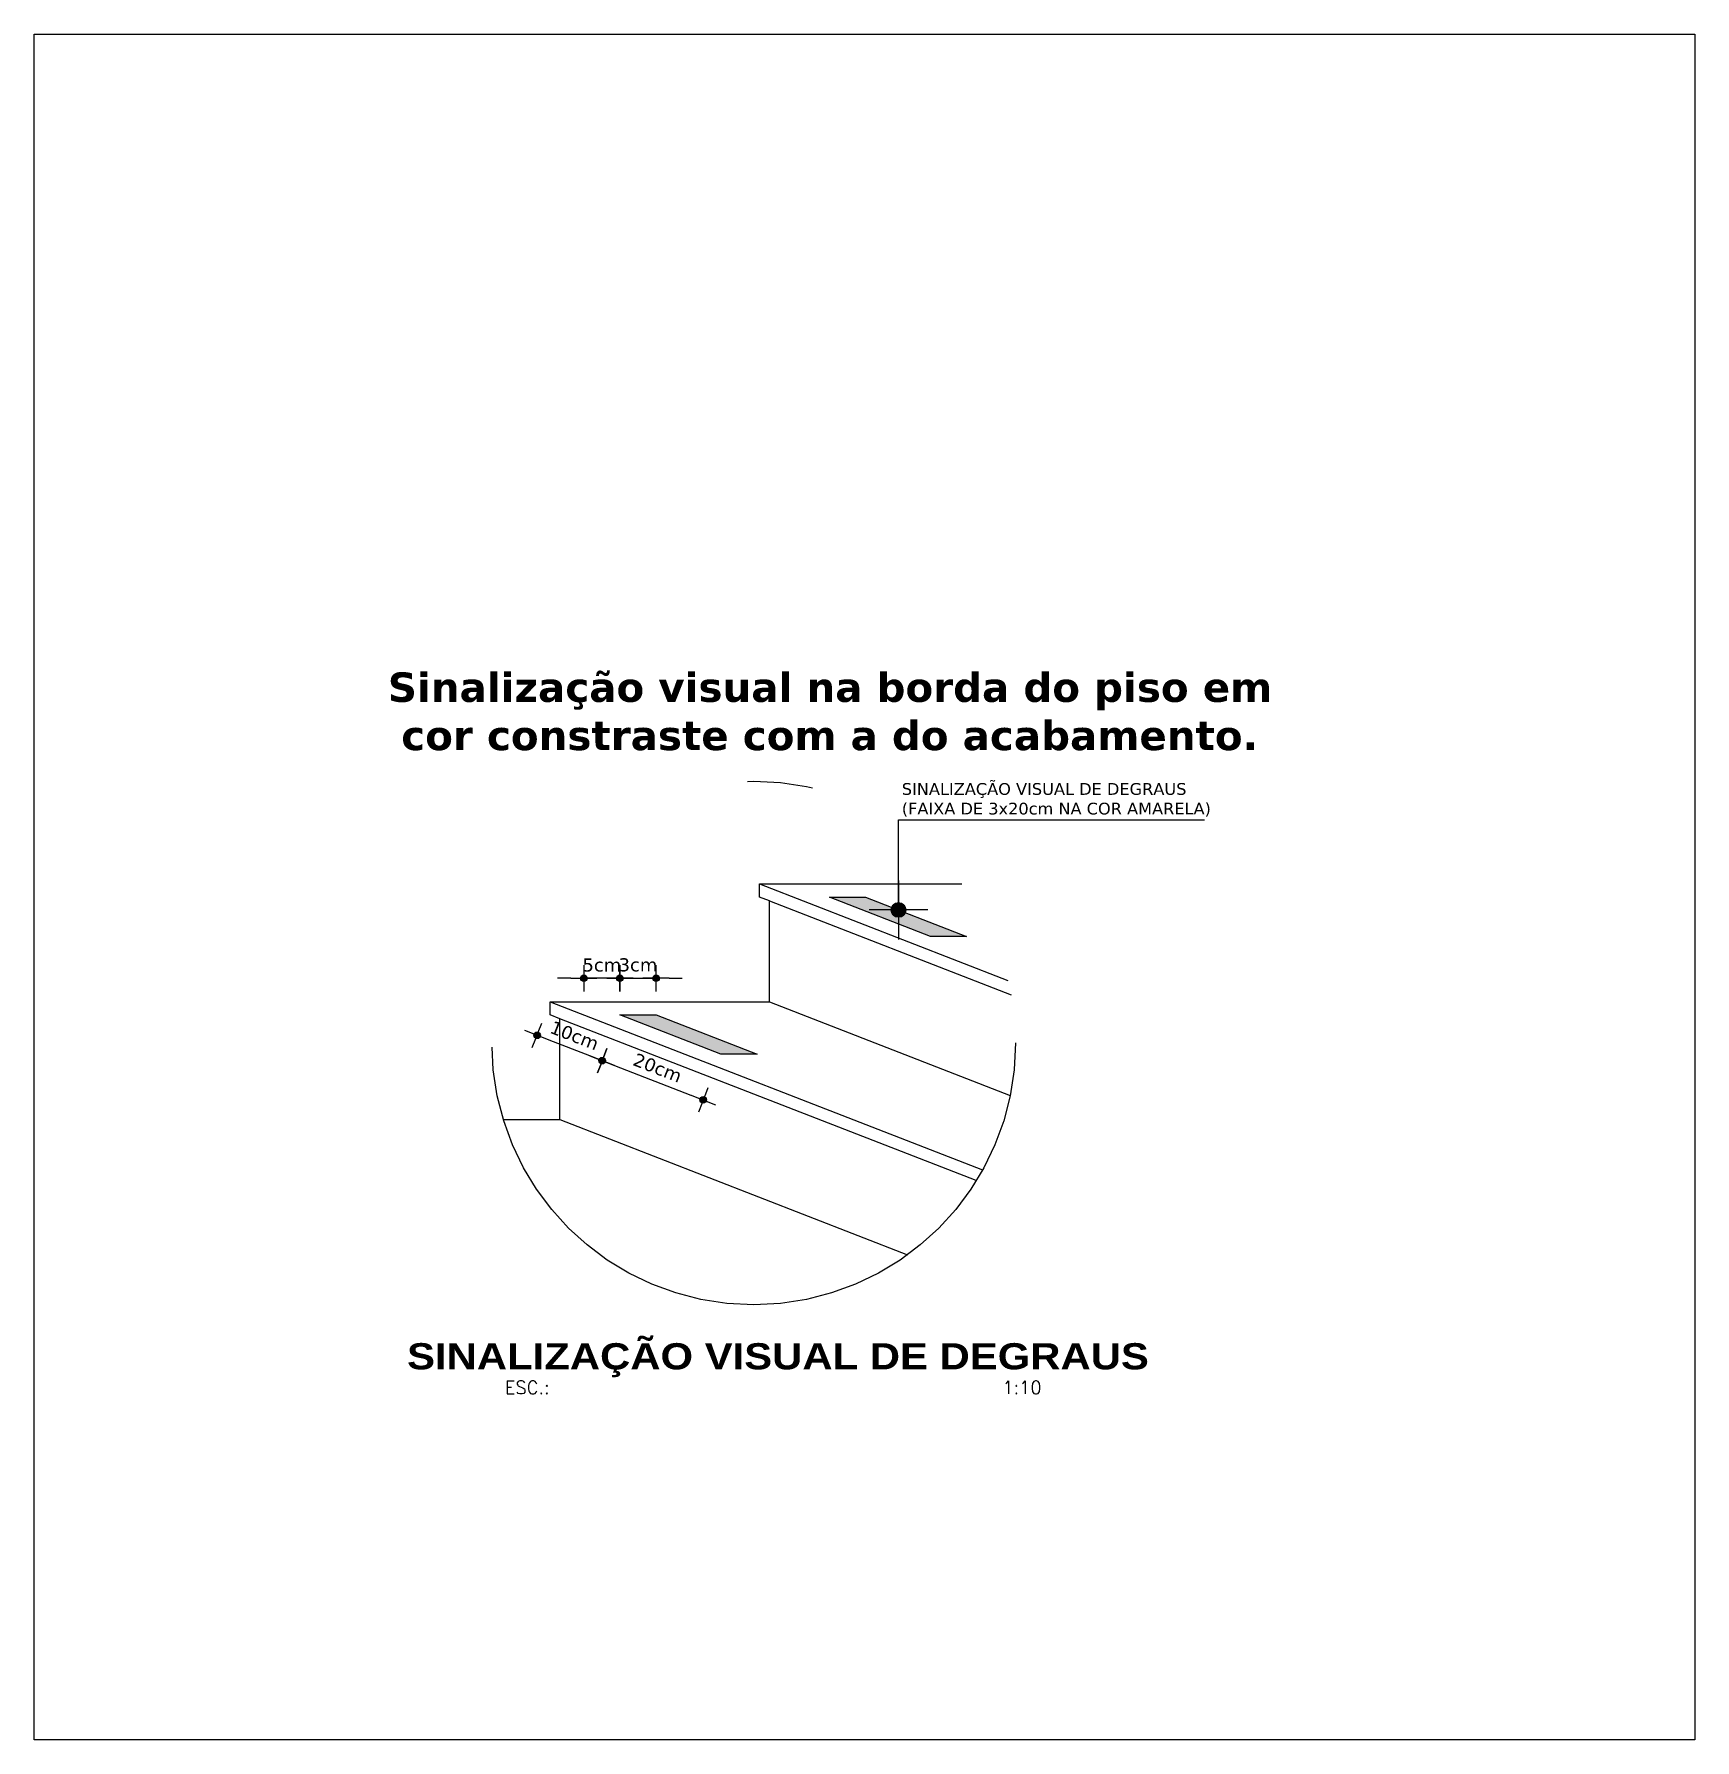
# Model space of a CAD drawing. Header units: millimetres. Extents: x 490 to 675, y -160 to -87.
# Drawn here: x 598.23 to 600.768, y -109.084 to -106.478 of the extents above; entities that cross this region are included whole.
import ezdxf
from ezdxf.enums import TextEntityAlignment as Align

# ---------------------------------------------------------------- set-up
doc = ezdxf.new("R2010")
doc.units = ezdxf.units.MM
doc.header["$LTSCALE"] = 2.5
doc.linetypes.add('CENTER', pattern=[50.8, 31.75, -6.35, 6.35, -6.35])
doc.linetypes.add('DASHDOT', pattern=[1, 0.5, -0.25, 0, -0.25])
for name, color, linetype in [('COTAS', 1, 'Continuous'), ('LCORTE', 2, 'CENTER'), ('PAREDE', 4, 'Continuous'), ('TITULO', 2, 'Continuous'), ('TXAMB', 2, 'Continuous'), ('VIGA TRELIÇADA', 1, 'Continuous'), ('VISTA', 1, 'Continuous')]:
    doc.layers.add(name, color=color, linetype=linetype)
doc.styles.add('AMB10', font='verdana.ttf')
doc.styles.add('COTA200', font='ROMANS.SHX')
doc.styles.add('COTA25', font='romans.shx')
doc.styles.add('TIT10', font='verdanab.ttf')
doc.styles.add('TIT200', font='')
doc.styles.add('VERDANA', font='verdana.ttf')
doc.styles.get('TIT200').set_extended_font_data('Arial Black')
doc.dimstyles.new('COTA010', dxfattribs={"dimtxt": 0.02, "dimasz": 0.02, "dimexe": 1.25, "dimexo": 0.625, "dimgap": 0.01, "dimtad": 1, "dimzin": 4, "dimdsep": 46, "dimtxsty": 'VERDANA', "dimblk": 'bola', "dimcen": -0.1, "dimse1": 1, "dimse2": 1, "dimclrd": 1, "dimclrt": 2, "dimadec": 0, "dimazin": 0, "dimtfac": 1, "dimtix": 1, "dimtmove": 2, "dimatfit": 3, "dimldrblk": 'OPEN30', "dimfxl": 1.25, "dimtolj": 1, "dimarcsym": 0})
doc.dimstyles.new('COTA25$7', dxfattribs={"dimtxt": 0.045, "dimasz": 0.045, "dimexe": 0.05, "dimexo": 0.95, "dimgap": 0.01, "dimtad": 1, "dimzin": 4, "dimdsep": 46, "dimtxsty": 'COTA25', "dimblk1": 'OPEN30', "dimblk2": 'OPEN30', "dimsah": 1, "dimcen": -0.1, "dimdle": 0.05, "dimse1": 1, "dimse2": 1, "dimclrd": 256, "dimclre": 3, "dimclrt": 2, "dimadec": 0, "dimazin": 0, "dimtfac": 1, "dimtix": 1, "dimtmove": 2, "dimatfit": 3, "dimldrblk": 'bola', "dimfxl": 1, "dimtvp": 2.5, "dimtolj": 1, "dimtzin": 4, "dimarcsym": 0})

msp = doc.modelspace()

# ---------------------------------------------------------------- texts
at = {"layer": 'TITULO', "style": 'TIT10'}
for s, p in [('Sinalização visual na borda do piso em ', (599.4571, -107.4981)), ('cor constraste com a do acabamento.', (599.4457, -107.5718))]:
    msp.add_text(s, height=0.045, dxfattribs=at).set_placement(p, align=Align.CENTER)
at = {"layer": 'TITULO'}
for s, height, style, p in [('SINALIZAÇÃO VISUAL DE DEGRAUS', 0.04, 'TIT200', (599.3668, -108.4978)), ('ESC.:                                              1:10', 0.02, 'COTA200', (599.3595, -108.5454))]:
    msp.add_text(s, height=height, dxfattribs=dict(at, style=style)).set_placement(p, align=Align.MIDDLE_CENTER)
at = {"layer": 'TXAMB', "insert": (599.556, -107.6734), "char_height": 0.018, "attachment_point": 7, "style": 'AMB10'}
msp.add_mtext('SINALIZAÇÃO VISUAL DE DEGRAUS \\P(FAIXA DE 3x20cm NA COR AMARELA)', dxfattribs=at)
at = {"layer": 'VIGA TRELIÇADA', "color": 2, "char_height": 0.045, "attachment_point": 1, "style": 'COTA25'}
for insert, width in [((599.5906, -107.665), 0.612938), ((599.5809, -107.7122), 0.393309)]:
    msp.add_mtext('\\A1;', dxfattribs=dict(at, insert=insert, width=width))

# ---------------------------------------------------------------- blocks, each defined once
blk = doc.blocks.new('bola')
blk.add_hatch(color=0).paths.add_polyline_path([(-0.25, 0, 1), (0.25, 0, 1)])
at = {"color": 0}
for p, q in [((0, 1), (0, 0.25)), ((-1, 0), (-0.25, 0)), ((0.25, 0), (1, 0)), ((0, -0.25), (0, -1))]:
    blk.add_line(p, q, dxfattribs=at)
blk.add_circle((0, 0), 0.25, dxfattribs=at)
blk = doc.blocks.new('*D267')
at = {"layer": 'COTAS', "color": 1, "lineweight": -2}
blk.add_line((599.1168, -108.0534), (599.2339, -108.0989), dxfattribs=at)
at = {"layer": 'DEFPOINTS', "color": 0}
for p in [(599.1253, -107.9763), (599.2797, -108.0363), (599.2526, -108.1062)]:
    blk.add_point(p, dxfattribs=at)
at = {"layer": 'COTAS', "color": 1, "lineweight": -2, "xscale": 0.02, "yscale": 0.02, "zscale": 0.02}
for p, rotation in [((599.0982, -108.0462), 158.7621505443896), ((599.2526, -108.1062), 338.7621505443897)]:
    blk.add_blockref('bola', p, dxfattribs=dict(at, rotation=rotation))
at = {"layer": 'COTAS', "color": 2, "insert": (599.1828, -108.0572), "char_height": 0.02, "attachment_point": 5, "rotation": 338.7622, "style": 'VERDANA'}
blk.add_mtext('\\A1;20cm', dxfattribs=at)
blk = doc.blocks.new('_OPEN30')
at = {"color": 0, "linetype": 'ByBlock', "ltscale": 0.5}
for p, q in [((-1, 0.268), (0, 0)), ((0, 0), (-1, -0.268)), ((0, 0), (-1, 0))]:
    blk.add_line(p, q, dxfattribs=at)
blk = doc.blocks.new('*D268')
at = {"layer": 'COTAS', "color": 1, "lineweight": -2}
blk.add_line((599.0795, -108.0389), (599.0174, -108.0148), dxfattribs=at)
at = {"layer": 'DEFPOINTS', "color": 0}
for p in [(599.0187, -107.9563), (599.1253, -107.9763), (598.9987, -108.0075)]:
    blk.add_point(p, dxfattribs=at)
at = {"layer": 'COTAS', "color": 1, "lineweight": -2, "xscale": 0.02, "yscale": 0.02, "zscale": 0.02}
for p, rotation in [((598.9987, -108.0075), 158.7621505443999), ((599.0982, -108.0462), 338.7621505444)]:
    blk.add_blockref('bola', p, dxfattribs=dict(at, rotation=rotation))
at = {"layer": 'COTAS', "color": 2, "insert": (599.0558, -108.0078), "char_height": 0.02, "attachment_point": 5, "rotation": 338.7622, "style": 'VERDANA'}
blk.add_mtext('\\A1;10cm', dxfattribs=at)
blk = doc.blocks.new('*D269')
at = {"layer": 'COTAS', "color": 1, "lineweight": -2}
for p, q in [((599.1053, -107.9204), (599.0853, -107.9204)), ((599.1253, -107.9204), (599.1805, -107.9204)), ((599.2005, -107.9204), (599.2205, -107.9204))]:
    blk.add_line(p, q, dxfattribs=at)
at = {"layer": 'DEFPOINTS', "color": 0}
for p in [(599.1805, -107.9204), (599.1253, -107.9763), (599.1805, -107.9763)]:
    blk.add_point(p, dxfattribs=at)
at = {"layer": 'COTAS', "color": 1, "lineweight": -2, "xscale": 0.02, "yscale": 0.02, "zscale": 0.02}
blk.add_blockref('bola', (599.1253, -107.9204), dxfattribs=at)
at = {"layer": 'COTAS', "color": 1, "lineweight": -2, "xscale": 0.02, "yscale": 0.02, "zscale": 0.02, "rotation": 180}
blk.add_blockref('bola', (599.1805, -107.9204), dxfattribs=at)
at = {"layer": 'COTAS', "color": 2, "insert": (599.1529, -107.9), "char_height": 0.02, "attachment_point": 5, "style": 'VERDANA'}
blk.add_mtext('\\A1;3cm', dxfattribs=at)
blk = doc.blocks.new('*D235')
at = {"layer": 'COTAS', "color": 1, "lineweight": -2}
for p, q in [((599.0501, -107.9204), (599.0301, -107.9204)), ((599.1253, -107.9204), (599.0701, -107.9204)), ((599.1453, -107.9204), (599.1653, -107.9204))]:
    blk.add_line(p, q, dxfattribs=at)
at = {"layer": 'DEFPOINTS', "color": 0}
for p in [(599.0701, -107.9204), (599.0701, -107.9763), (599.1253, -107.9763)]:
    blk.add_point(p, dxfattribs=at)
at = {"layer": 'COTAS', "color": 1, "lineweight": -2, "xscale": 0.02, "yscale": 0.02, "zscale": 0.02}
blk.add_blockref('bola', (599.0701, -107.9204), dxfattribs=at)
at = {"layer": 'COTAS', "color": 1, "lineweight": -2, "xscale": 0.02, "yscale": 0.02, "zscale": 0.02, "rotation": 180}
blk.add_blockref('bola', (599.1253, -107.9204), dxfattribs=at)
at = {"layer": 'COTAS', "color": 2, "insert": (599.0977, -107.9002), "char_height": 0.02, "attachment_point": 5, "style": 'VERDANA'}
blk.add_mtext('\\A1;5cm', dxfattribs=at)

# ---------------------------------------------------------------- dimensions: what is measured, and where the dimension line sits
at = {"layer": 'COTAS'}
for base, p2, text, picture, middle in [((599.0701, -107.9204), (599.0701, -107.9763), '5cm', '*D235', (599.0977, -107.9002)), ((599.1805, -107.9204), (599.1805, -107.9763), '3cm', '*D269', (599.1529, -107.9))]:
    dim = msp.add_linear_dim(base=base, p1=(599.1253, -107.9763), p2=p2, text=text, dimstyle='COTA010', dxfattribs=at)
    dim.commit()
    dim.dimension.update_dxf_attribs({"geometry": picture, "text_midpoint": middle})
dim = msp.add_linear_dim(base=(598.9987, -108.0075), p1=(599.1253, -107.9763), p2=(599.0187, -107.9563), angle=158.7622, text='10cm', dimstyle='COTA010', dxfattribs=at)
dim.commit()
dim.dimension.update_dxf_attribs({"geometry": '*D268', "text_midpoint": (599.0558, -108.0078)})
dim = msp.add_aligned_dim(p1=(599.1253, -107.9763), p2=(599.2797, -108.0363), distance=-0.075, text='20cm', dimstyle='COTA010', dxfattribs=at)
dim.commit()
dim.dimension.update_dxf_attribs({"geometry": '*D267', "text_midpoint": (599.1828, -108.0572)})

# ---------------------------------------------------------------- hatches: boundary and pattern name
at = {"layer": 'VISTA'}
for points in [[(599.5005, -107.7963), (599.4453, -107.7963), (599.5997, -107.8563), (599.6549, -107.8563)], [(599.1805, -107.9763), (599.1253, -107.9763), (599.2797, -108.0363), (599.3349, -108.0363)]]:
    msp.add_hatch(color=256, dxfattribs=at).paths.add_polyline_path(points)

# ---------------------------------------------------------------- linework, layer by layer
at = {"layer": 'LCORTE', "linetype": 'DASHDOT'}
msp.add_circle((599.3297, -108.0191), 0.4, dxfattribs=at)
at = {"layer": 'PAREDE', "color": 4}
msp.add_lwpolyline([(598.9472, -108.1363), (599.0337, -108.1363), (599.0337, -107.9821), (599.0187, -107.9763), (599.0187, -107.9563), (599.3537, -107.9563), (599.3537, -107.8021), (599.3387, -107.7963), (599.3387, -107.7763), (599.6476, -107.7763)], dxfattribs=at)
at = {"layer": 'TXAMB', "color": 6}
msp.add_lwpolyline([(598.2301, -106.478), (600.7679, -106.478), (600.7679, -109.0838), (598.2301, -109.0838)], close=True, dxfattribs=at)
at = {"layer": 'VISTA'}
for p, q in [((599.3387, -107.7763), (599.7182, -107.9238)), ((599.3537, -107.8021), (599.7229, -107.9456)), ((599.0187, -107.9563), (599.6795, -108.2131)), ((599.3537, -107.9563), (599.7216, -108.0993)), ((599.6699, -108.2294), (599.0337, -107.9821)), ((599.0337, -108.1363), (599.5648, -108.3427))]:
    msp.add_line(p, q, dxfattribs=at)
for points in [[(599.4453, -107.7963), (599.5005, -107.7963), (599.6549, -107.8563), (599.5997, -107.8563)], [(599.1253, -107.9763), (599.1805, -107.9763), (599.3349, -108.0363), (599.2797, -108.0363)]]:
    msp.add_lwpolyline(points, close=True, dxfattribs=at)

msp.set_redraw_order([(e.dxf.handle, doc.entitydb.next_handle()) for e in msp.query("TEXT MTEXT ATTDEF DIMENSION ARC_DIMENSION")])  # texts and dimensions are drawn at this point

# ---------------------------------------------------------------- leaders
at = {"layer": 'VIGA TRELIÇADA'}
msp.add_leader([(599.551, -107.8159), (599.551, -107.6782), (600.0188, -107.6782)], dimstyle='COTA25$7', override={"dimgap": 0.01, "dimtad": 0, "dimfxl": 0.01, "dimfxlon": 1}, dxfattribs=at)

doc.saveas('drawing.dxf')
